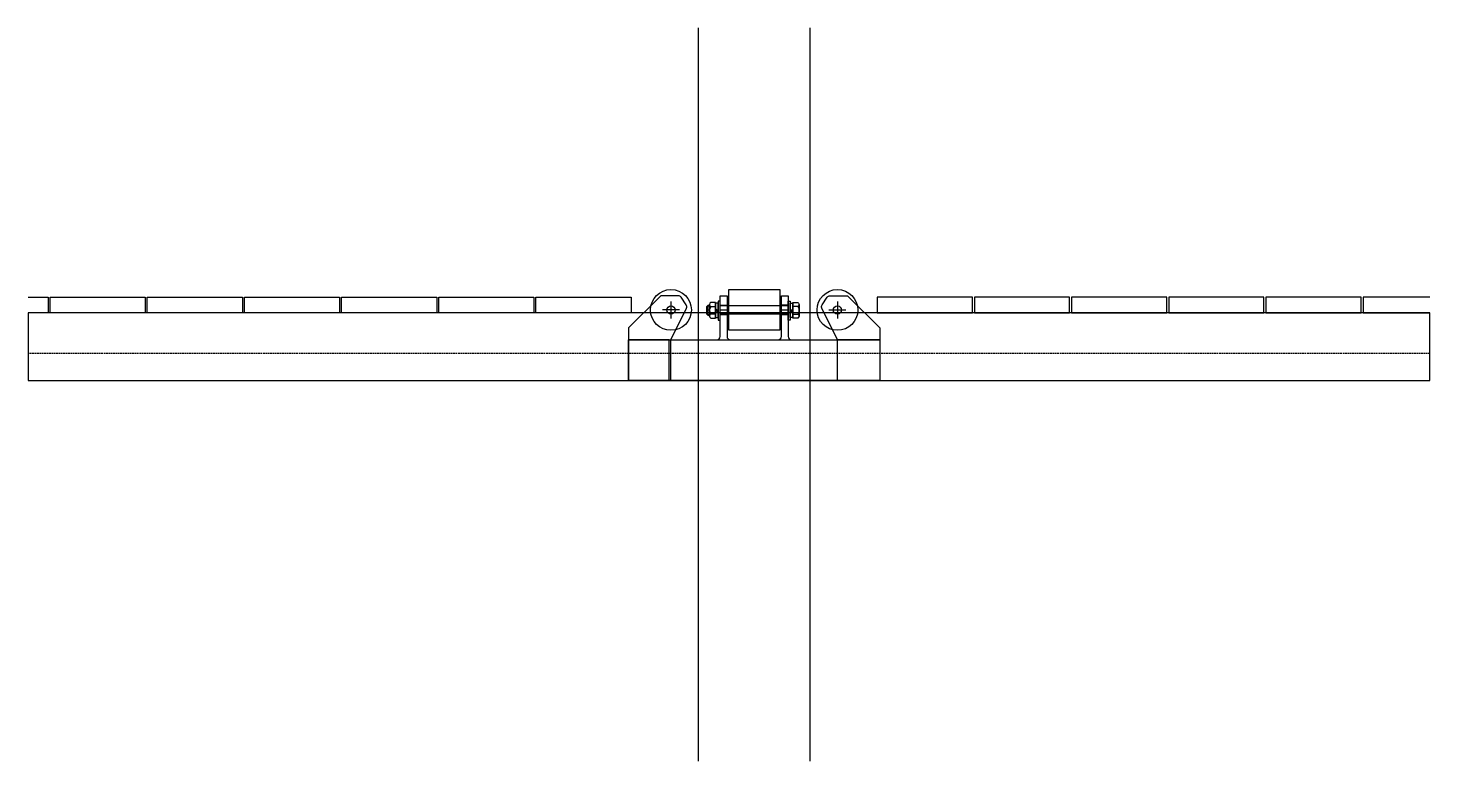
# Model space of a CAD drawing. Header units: millimetres. Extents: x -1442555 to -1309205, y 1400164 to 1531173.
# Drawn here: x -1318608 to -1316544, y 1406426 to 1407505 of the extents above; entities that cross this region are included whole.
import ezdxf

# ---------------------------------------------------------------- set-up
doc = ezdxf.new("R2010")
doc.units = ezdxf.units.MM
doc.header["$LTSCALE"] = 10
doc.linetypes.add('-6_350_HOLE$0$DASH', pattern=[0.35, 0.25, -0.1])
doc.linetypes.add('ACAD_ISO03W100', pattern=[30, 12, -18])
doc.layers.get('0').update_dxf_attribs({"linetype": 'CONTINUOUS'})
for name, color, linetype in [('00-HATCH(填充)', 250, 'CONTINUOUS'), ('W-STEEL_FRAME钢架', 3, 'CONTINUOUS'), ('W-WOOD_FLOOR木地板', 30, 'CONTINUOUS')]:
    doc.layers.add(name, color=color, linetype=linetype)

msp = doc.modelspace()

# ---------------------------------------------------------------- linework, layer by layer
at = {"color": 4}
for p, q in [((-1317604.9, 1407095.8, 0), (-1317607.9, 1407095.8, 0)), ((-1317604.9, 1407089.8, 0), (-1317608.9, 1407089.8, 0)), ((-1317607.9, 1407083.8, 0), (-1317604.9, 1407083.8, 0))]:
    msp.add_line(p, q, dxfattribs=at)
for p, q in [((-1317602.9, 1407095.3, 0), (-1317595.9, 1407095.3, 0)), ((-1317588.9, 1407051.3, 0), (-1317588.9, 1407111.3, 0)), ((-1317498.9, 1407051.3, 0), (-1317498.9, 1407111.3, 0)), ((-1317498.9, 1407111.3, 0), (-1317488.9, 1407111.3, 0)), ((-1317488.9, 1407111.3, 0), (-1317488.9, 1407051.3, 0)), ((-1317474.9, 1407095.3, 0), (-1317481.9, 1407095.3, 0)), ((-1317472.9, 1407082.8, 0), (-1317472.9, 1407096.8, 0)), ((-1317595.9, 1407084.3, 0), (-1317602.9, 1407084.3, 0)), ((-1317591.9, 1407088.7, 0), (-1317595.9, 1407092.1, 0)), ((-1317591.9, 1407086.4, 0), (-1317595.9, 1407089.8, 0)), ((-1317485.9, 1407088.7, 0), (-1317481.9, 1407092.1, 0)), ((-1317485.9, 1407086.4, 0), (-1317481.9, 1407089.8, 0)), ((-1317481.9, 1407084.3, 0), (-1317474.9, 1407084.3, 0)), ((-1317593.9, 1407046.3, 0), (-1317483.9, 1407046.3, 0))]:
    msp.add_line(p, q)
at = {"color": 1}
for p, q in [((-1317588.9, 1407097.3, 0), (-1317578.9, 1407097.3, 0)), ((-1317488.9, 1407097.3, 0), (-1317498.9, 1407097.3, 0)), ((-1317578.9, 1407083.3, 0), (-1317588.9, 1407083.3, 0)), ((-1317488.9, 1407083.3, 0), (-1317498.9, 1407083.3, 0))]:
    msp.add_line(p, q, dxfattribs=at)
at = {"color": 6, "linetype": 'ACAD_ISO03W100'}
for p, q in [((-1317488.9, 1407096.3, 0), (-1317588.9, 1407096.3, 0)), ((-1317488.9, 1407084.3, 0), (-1317588.9, 1407084.3, 0))]:
    msp.add_line(p, q, dxfattribs=at)
at = {"color": 2}
for p, q in [((-1317588.9, 1407090.3, 0), (-1317578.9, 1407090.3, 0)), ((-1317498.9, 1407090.3, 0), (-1317488.9, 1407090.3, 0))]:
    msp.add_line(p, q, dxfattribs=at)
at = {"color": 5}
for p, q in [((-1317661.4, 1406986.3, 0), (-1317661.4, 1407046.3, 0)), ((-1317416.4, 1406986.3, 0), (-1317416.4, 1407046.3, 0))]:
    msp.add_line(p, q, dxfattribs=at)
at = {"elevation": 0}
for points in [[(-1317621.4, 1407505.5), (-1317621.4, 1406426.1)], [(-1317456.4, 1406426.1), (-1317456.4, 1407505.5)], [(-1317606.9, 1407082.8), (-1317604.9, 1407082.8), (-1317604.9, 1407096.8), (-1317606.9, 1407096.8)], [(-1317591.9, 1407103.3), (-1317591.9, 1407075.3), (-1317588.9, 1407075.3), (-1317588.9, 1407103.3), (-1317591.9, 1407103.3), (-1317591.9, 1407102.3)], [(-1317485.9, 1407103.3), (-1317485.9, 1407075.3), (-1317488.9, 1407075.3), (-1317488.9, 1407103.3), (-1317485.9, 1407103.3), (-1317485.9, 1407102.3)]]:
    msp.add_lwpolyline(points, dxfattribs=at)
for points in [[(-1317576.4, 1407120.3), (-1317501.4, 1407120.3), (-1317501.4, 1407060.3), (-1317576.4, 1407060.3)], [(-1317608.9, 1407084.8), (-1317606.9, 1407082.8), (-1317606.9, 1407096.8), (-1317608.9, 1407094.8)], [(-1317604.9, 1407081.3), (-1317604.9, 1407084.3), (-1317604.9, 1407095.3), (-1317604.9, 1407098.3)], [(-1317472.9, 1407081.3), (-1317472.9, 1407084.3), (-1317472.9, 1407095.3), (-1317472.9, 1407098.3)], [(-1317723.9, 1406986.3), (-1317663.9, 1406986.3), (-1317663.9, 1407046.3), (-1317723.9, 1407046.3)]]:
    msp.add_lwpolyline(points, close=True, dxfattribs=at)
for points in [[(-1317602.9, 1407078.3), (-1317595.9, 1407078.3), (-1317595.9, 1407079.3), (-1317591.9, 1407079.3), (-1317591.9, 1407100.3), (-1317595.9, 1407100.3), (-1317595.9, 1407079.3), (-1317595.9, 1407101.3), (-1317602.9, 1407101.3, 0.666667), (-1317602.9, 1407095.3, 0.363636), (-1317602.9, 1407084.3, 0.666667)], [(-1317474.9, 1407078.3), (-1317481.9, 1407078.3), (-1317481.9, 1407079.3), (-1317485.9, 1407079.3), (-1317485.9, 1407100.3), (-1317481.9, 1407100.3), (-1317481.9, 1407079.3), (-1317481.9, 1407101.3), (-1317474.9, 1407101.3, -0.666667), (-1317474.9, 1407095.3, -0.363636), (-1317474.9, 1407084.3, -0.666667)]]:
    msp.add_lwpolyline(points, format="xyb", close=True, dxfattribs=at)
msp.add_lwpolyline([(-1317588.9, 1407111.3), (-1317578.9, 1407111.3), (-1317578.9, 1407051.3, 0.414214), (-1317573.9, 1407046.3)], format="xyb", dxfattribs=at)
at = {"color": 5, "elevation": 0}
msp.add_lwpolyline([(-1317723.9, 1407046.3), (-1317353.9, 1407046.3), (-1317353.9, 1406986.3), (-1317723.9, 1406986.3)], close=True, dxfattribs=at)
at = {"lineweight": -3}
for centre in [(-1317661.4, 1407090.3, 0), (-1317416.4, 1407090.3, 0)]:
    msp.add_circle(centre, 30, dxfattribs=at)
for centre, start, end in [((-1317593.9, 1407051.3, 0), 270, 0), ((-1317503.9, 1407051.3, 0), 270, 0), ((-1317483.9, 1407051.3, 0), 180, 270)]:
    msp.add_arc(centre, 5, start, end)
at = {"layer": '00-HATCH(填充)', "color": 0, "lineweight": -3, "ltscale": 0.5}
for p, q in [((-1317661.4, 1407102.8, 0), (-1317661.4, 1407077.8, 0)), ((-1317416.4, 1407102.8, 0), (-1317416.4, 1407077.8, 0)), ((-1317648.9, 1407090.3, 0), (-1317673.9, 1407090.3, 0)), ((-1317428.9, 1407090.3, 0), (-1317403.9, 1407090.3, 0))]:
    msp.add_line(p, q, dxfattribs=at)
at = {"layer": '00-HATCH(填充)', "color": 0, "lineweight": -3, "elevation": 0}
for points in [[(-1317661.4, 1407046.3), (-1317638.6, 1407093, 0.267952), (-1317639, 1407098), (-1317646.4, 1407109.1, 0.249325), (-1317650.6, 1407111.3), (-1317674.3, 1407111.3, 0.198912), (-1317677.9, 1407109.8), (-1317723.9, 1407063.8), (-1317723.9, 1407046.3)], [(-1317416.4, 1407046.3), (-1317439.2, 1407093, -0.267952), (-1317438.8, 1407098), (-1317431.4, 1407109.1, -0.249325), (-1317427.2, 1407111.3), (-1317403.5, 1407111.3, -0.198912), (-1317399.9, 1407109.8), (-1317353.9, 1407063.8), (-1317353.9, 1407046.3)]]:
    msp.add_lwpolyline(points, format="xyb", close=True, dxfattribs=at)
at = {"layer": '00-HATCH(填充)', "color": 0, "lineweight": -3}
for centre in [(-1317661.4, 1407090.3, 0), (-1317416.4, 1407090.3, 0)]:
    msp.add_circle(centre, 6, dxfattribs=at)
at = {"layer": 'W-STEEL_FRAME钢架', "elevation": 0}
msp.add_lwpolyline([(-1318607.6, 1407086.3), (-1318607.6, 1406986.3), (-1316544.3, 1406986.3), (-1316544.3, 1407086.3)], close=True, dxfattribs=at)
at = {"layer": 'W-STEEL_FRAME钢架', "color": 252, "linetype": '-6_350_HOLE$0$DASH', "elevation": 0}
msp.add_lwpolyline([(-1318607.6, 1406986.3), (-1316544.3, 1406986.3), (-1316544.3, 1407026.3), (-1318607.6, 1407026.3)], close=True, dxfattribs=at)
at = {"layer": 'W-WOOD_FLOOR木地板'}
for points in [[(-1318607.6, 1407109.3), (-1318578.1, 1407109.3), (-1318578.1, 1407086.3), (-1318607.6, 1407086.3)], [(-1316544.3, 1407109.3), (-1316642.7, 1407109.3), (-1316642.7, 1407086.3), (-1316544.3, 1407086.3)]]:
    msp.add_lwpolyline(points, dxfattribs=at)
for points in [[(-1318435.1, 1407086.3), (-1318575.1, 1407086.3), (-1318575.1, 1407109.3), (-1318435.1, 1407109.3)], [(-1318292.1, 1407086.3), (-1318432.1, 1407086.3), (-1318432.1, 1407109.3), (-1318292.1, 1407109.3)], [(-1318149.1, 1407086.3), (-1318289.1, 1407086.3), (-1318289.1, 1407109.3), (-1318149.1, 1407109.3)], [(-1318006.1, 1407086.3), (-1318146.1, 1407086.3), (-1318146.1, 1407109.3), (-1318006.1, 1407109.3)], [(-1317863.1, 1407086.3), (-1318003.1, 1407086.3), (-1318003.1, 1407109.3), (-1317863.1, 1407109.3)], [(-1317720.1, 1407086.3), (-1317860.1, 1407086.3), (-1317860.1, 1407109.3), (-1317720.1, 1407109.3)], [(-1317357.7, 1407086.3), (-1317217.7, 1407086.3), (-1317217.7, 1407109.3), (-1317357.7, 1407109.3)], [(-1317214.7, 1407086.3), (-1317074.7, 1407086.3), (-1317074.7, 1407109.3), (-1317214.7, 1407109.3)], [(-1317071.7, 1407086.3), (-1316931.7, 1407086.3), (-1316931.7, 1407109.3), (-1317071.7, 1407109.3)], [(-1316928.7, 1407086.3), (-1316788.7, 1407086.3), (-1316788.7, 1407109.3), (-1316928.7, 1407109.3)], [(-1316785.7, 1407086.3), (-1316645.7, 1407086.3), (-1316645.7, 1407109.3), (-1316785.7, 1407109.3)]]:
    msp.add_lwpolyline(points, close=True, dxfattribs=at)

doc.saveas('drawing.dxf')
